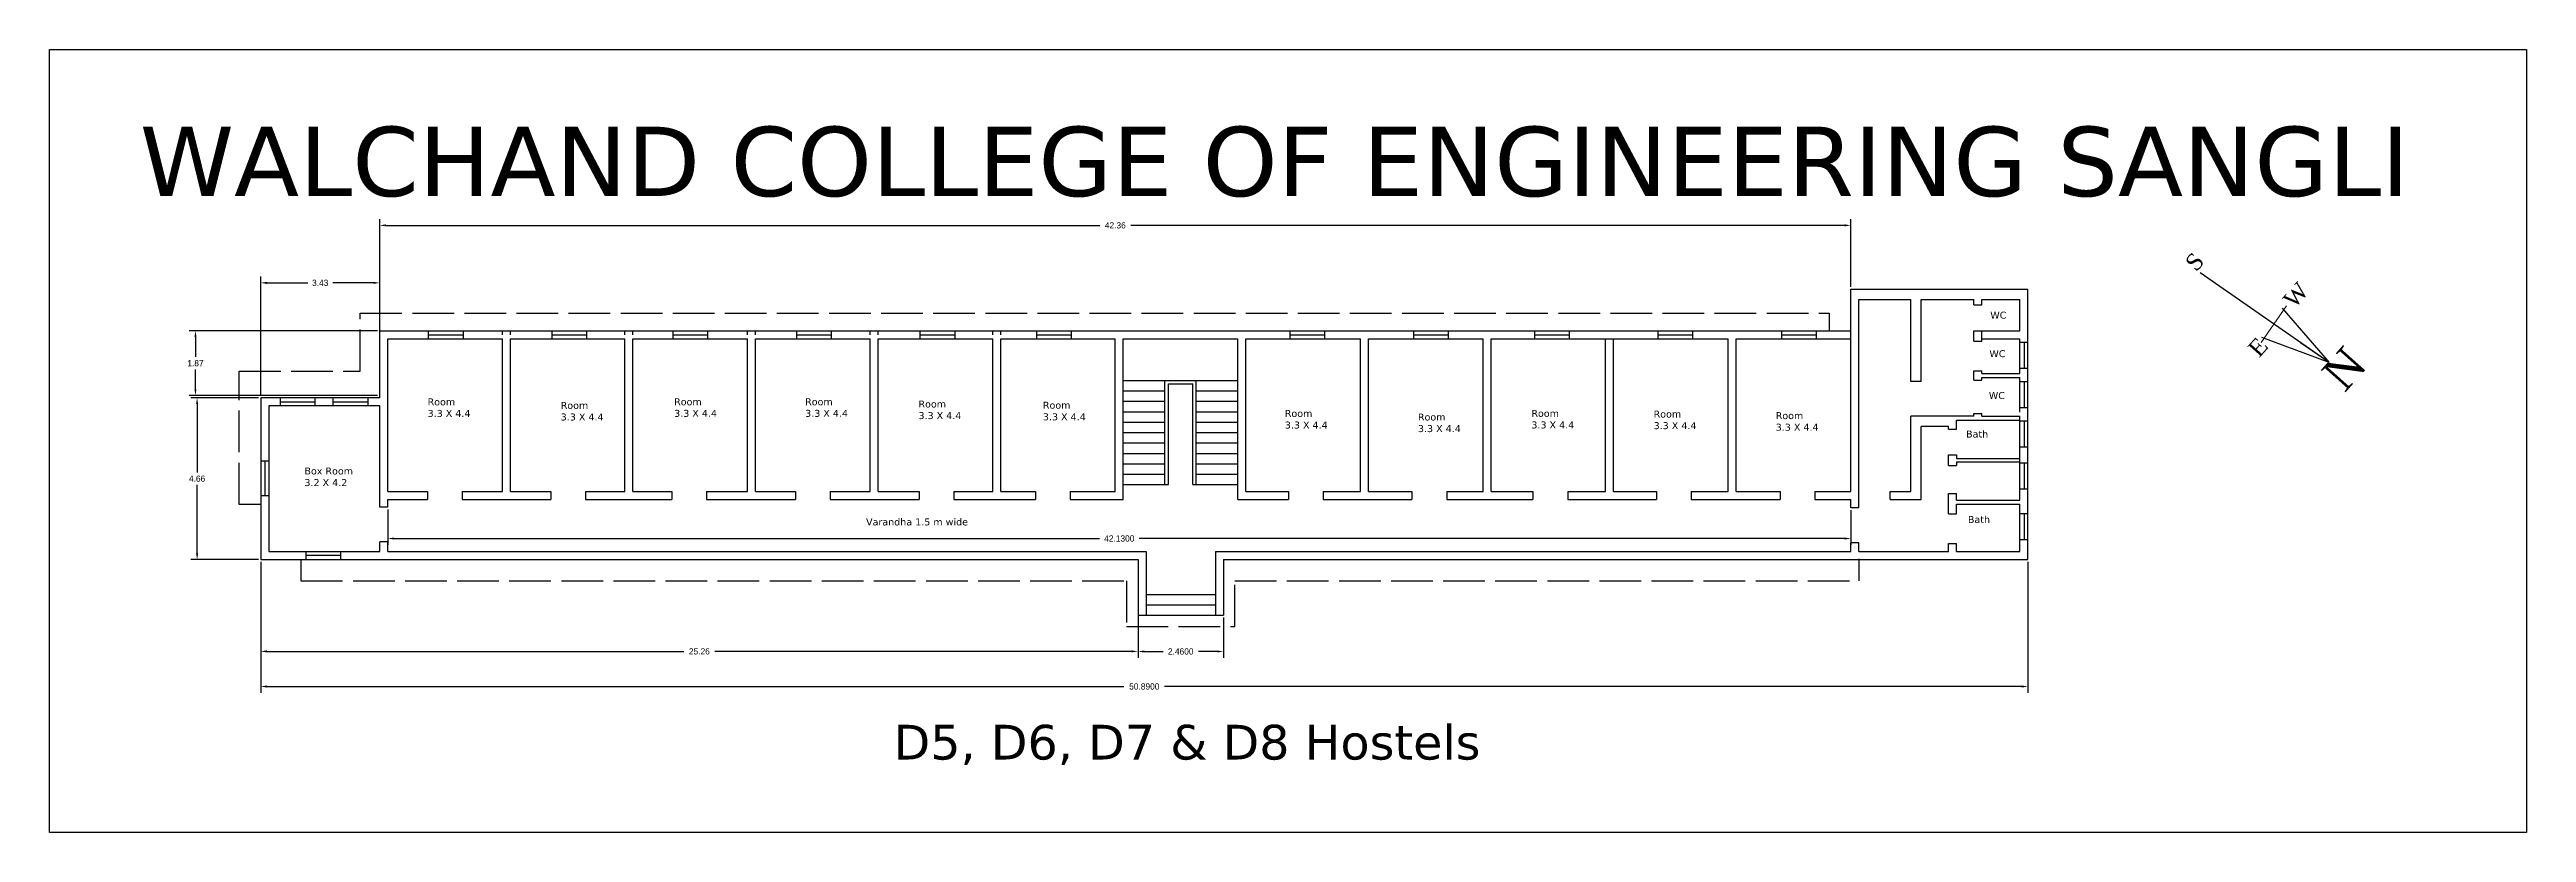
# Model space of a CAD drawing. Header units: inches. Extents: x 2 to 464, y 0 to 170.
# Drawn here: x 1.8 to 73.2, y -0.2 to 22.4 of the extents above; entities that cross this region are included whole.
import ezdxf

# ---------------------------------------------------------------- set-up
doc = ezdxf.new("R2010")
doc.units = ezdxf.units.IN
doc.header["$MEASUREMENT"] = 0
doc.linetypes.add('ACAD_ISO02W100', pattern=[15, 12, -3])
doc.layers.add('WALL', color=7, linetype='Continuous', lineweight=30)
doc.layers.add('window', color=7, linetype='Continuous', lineweight=13)
doc.styles.add('PRASAD', font='arial.ttf')
doc.styles.get("Standard").update_dxf_attribs({"font": 'GOTHIC.TTF'})
doc.dimstyles.get("Standard").update_dxf_attribs({"dimtxt": 0.18, "dimasz": 0.18, "dimexe": 0.18, "dimexo": 0.0625, "dimgap": 0.09, "dimtad": 0, "dimtih": 1, "dimtoh": 1, "dimdec": 4, "dimzin": 0, "dimdsep": 46, "dimtxsty": 'Standard', "dimcen": 0.09, "dimadec": 0, "dimazin": 0, "dimtfac": 1, "dimtdec": 4, "dimtofl": 0, "dimtmove": 0, "dimatfit": 3, "dimfxl": 1, "dimtolj": 1, "dimtzin": 0, "dimarcsym": 0})

msp = doc.modelspace()

# ---------------------------------------------------------------- texts
at = {"attachment_point": 1}
for s, insert, char_height, width in [('{\\fVerdana|b0|i0|c0|p34;WALCHAND COLLEGE OF ENGINEERING SANGLI}', (4.42598, 20.13872), 2, 174.942963), ('{\\fVerdana|b0|i0|c0|p34;WC }', (57.71302, 14.8118), 0.2, 2.8617712), ('{\\fVerdana|b0|i0|c0|p34;WC}', (57.68745, 13.70211), 0.2, 2.8617712), ('{\\fVerdana|b0|i0|c0|p34;Room\\P3.3 X 4.4}', (12.71294, 12.31547), 0.2, 2.8617712), ('{\\fVerdana|b0|i0|c0|p34;Room\\P3.3 X 4.4}', (16.54611, 12.21291), 0.2, 6.969666), ('{\\fVerdana|b0|i0|c0|p34;Room\\P3.3 X 4.4}', (19.81263, 12.31819), 0.2, 2.8617712), ('{\\fVerdana|b0|i0|c0|p34;Room\\P3.3 X 4.4}', (23.58494, 12.31819), 0.2, 2.8617712), ('{\\fVerdana|b0|i0|c0|p34;Room\\P3.3 X 4.4}', (26.8488, 12.25278), 0.2, 2.8617712), ('{\\fVerdana|b0|i0|c0|p34;Room\\P3.3 X 4.4}', (30.43176, 12.2181), 0.2, 2.8617712), ('{\\fVerdana|b0|i0|c0|p34;WC}', (57.67128, 12.49758), 0.2, 2.8617712), ('{\\fVerdana|b0|i0|c0|p34;Room\\P3.3 X 4.4}', (37.39808, 11.98112), 0.2, 2.8617712), ('{\\fVerdana|b0|i0|c0|p34;Room\\P3.3 X 4.4}', (41.23125, 11.87856), 0.2, 6.969666), ('{\\fVerdana|b0|i0|c0|p34;Room\\P3.3 X 4.4}', (44.49777, 11.98384), 0.2, 2.8617712), ('{\\fVerdana|b0|i0|c0|p34;Room\\P3.3 X 4.4}', (48.01747, 11.96344), 0.2, 2.8617712), ('{\\fVerdana|b0|i0|c0|p34;Room\\P3.3 X 4.4}', (51.53393, 11.91843), 0.2, 2.8617712), ('{\\fVerdana|b0|i0|c0|p34;Bath}', (57.0145, 11.3877), 0.2, 2.8617712), ('{\\fVerdana|b0|i0|c0|p34;Box Room\\P3.2 X 4.2}', (9.16648, 10.32416), 0.2, 2.8617712), ('{\\fVerdana|b0|i0|c0|p34;Varandha 1.5 m wide}', (25.33941, 8.85754), 0.2, 4.3106434), ('{\\fVerdana|b0|i0|c0|p34;Bath}', (57.06852, 8.9268), 0.2, 2.8617712), ('{\\fVerdana|b0|i0|c0|p34;D5, D6, D7 & D8 Hostels}', (26.13096, 2.91585), 1, 19.9748311)]:
    msp.add_mtext(s, dxfattribs=dict(at, insert=insert, char_height=char_height, width=width))
at = {"layer": 'WALL', "insert": (63.28344, 16.25979), "char_height": 0.4786827, "width": 1.2082117, "attachment_point": 1, "rotation": 48.2871295, "style": 'PRASAD'}
msp.add_mtext('{\\fTimes New Roman|b0|i0|c0|p18;S}', dxfattribs=at)
at = {"layer": 'window', "attachment_point": 1, "rotation": 48.2871295, "style": 'PRASAD'}
for s, insert, char_height, width in [('{\\fTimes New Roman|b0|i0|c0|p18;W}', (66.11188, 15.19539), 0.4786827, 1.2082117), ('{\\fTimes New Roman|b0|i0|c0|p18;E}', (65.09666, 13.78631), 0.4786827, 1.2082117), ('{\\fTimes New Roman|b0|i0|c0|p18;N}', (67.20227, 13.09682), 0.9573654, 2.4164234)]:
    msp.add_mtext(s, dxfattribs=dict(at, insert=insert, char_height=char_height, width=width))

# ---------------------------------------------------------------- blocks, each defined once
blk = doc.blocks.new('*D3')
at = {"color": 0, "lineweight": -2, "transparency": 16777216}
for p, q in [((7.907, 7.61), (7.907, 4.85)), ((33.171, 7.61), (33.171, 4.85)), ((8.087, 5.03), (20.089, 5.03)), ((32.991, 5.03), (20.989, 5.03))]:
    blk.add_line(p, q, dxfattribs=at)
at = {"color": 0, "transparency": 16777216}
for points in [[(8.087, 5.06), (8.087, 5), (7.907, 5.03)], [(32.991, 5.06), (32.991, 5), (33.171, 5.03)]]:
    blk.add_solid(points, dxfattribs=at)
at = {"layer": 'Defpoints', "color": 0, "transparency": 16777216}
for p in [(7.907, 7.672), (33.171, 7.672), (33.171, 5.03)]:
    blk.add_point(p, dxfattribs=at)
at = {"color": 0, "transparency": 16777216, "insert": (20.539, 5.03), "char_height": 0.18, "attachment_point": 5}
blk.add_mtext('\\A1;25.26', dxfattribs=at)
blk = doc.blocks.new('*D4')
at = {"color": 0, "lineweight": -2, "transparency": 16777216}
for p, q in [((33.171, 6.01), (33.171, 4.847)), ((35.631, 6.01), (35.631, 4.847)), ((33.351, 5.027), (33.891, 5.027)), ((35.451, 5.027), (34.911, 5.027))]:
    blk.add_line(p, q, dxfattribs=at)
at = {"color": 0, "transparency": 16777216}
for points in [[(33.351, 5.057), (33.351, 4.997), (33.171, 5.027)], [(35.451, 5.057), (35.451, 4.997), (35.631, 5.027)]]:
    blk.add_solid(points, dxfattribs=at)
at = {"layer": 'Defpoints', "color": 0, "transparency": 16777216}
for p in [(33.171, 6.072), (35.631, 6.072), (35.631, 5.027)]:
    blk.add_point(p, dxfattribs=at)
at = {"color": 0, "transparency": 16777216, "insert": (34.401, 5.027), "char_height": 0.18, "attachment_point": 5}
blk.add_mtext('\\A1;2.4600', dxfattribs=at)
blk = doc.blocks.new('*D5')
at = {"color": 0, "lineweight": -2, "transparency": 16777216}
for p, q in [((7.907, 7.547), (7.907, 3.839)), ((58.797, 7.61), (58.797, 3.839)), ((8.087, 4.019), (32.767, 4.019)), ((58.617, 4.019), (33.937, 4.019))]:
    blk.add_line(p, q, dxfattribs=at)
at = {"color": 0, "transparency": 16777216}
for points in [[(8.087, 4.049), (8.087, 3.989), (7.907, 4.019)], [(58.617, 4.049), (58.617, 3.989), (58.797, 4.019)]]:
    blk.add_solid(points, dxfattribs=at)
at = {"layer": 'Defpoints', "color": 0, "transparency": 16777216}
for p in [(7.907, 7.61), (58.797, 7.672), (58.797, 4.019)]:
    blk.add_point(p, dxfattribs=at)
at = {"color": 0, "transparency": 16777216, "insert": (33.352, 4.019), "char_height": 0.18, "attachment_point": 5}
blk.add_mtext('\\A1;50.8900', dxfattribs=at)
blk = doc.blocks.new('*D6')
at = {"color": 0, "lineweight": -2, "transparency": 16777216}
for p, q in [((7.907, 12.395), (7.907, 15.821)), ((11.337, 12.395), (11.337, 15.821)), ((8.087, 15.641), (9.262, 15.641)), ((11.157, 15.641), (9.982, 15.641))]:
    blk.add_line(p, q, dxfattribs=at)
at = {"color": 0, "transparency": 16777216}
for points in [[(8.087, 15.671), (8.087, 15.611), (7.907, 15.641)], [(11.157, 15.671), (11.157, 15.611), (11.337, 15.641)]]:
    blk.add_solid(points, dxfattribs=at)
at = {"layer": 'Defpoints', "color": 0, "transparency": 16777216}
for p in [(11.337, 15.641), (7.907, 12.332), (11.337, 12.332)]:
    blk.add_point(p, dxfattribs=at)
at = {"color": 0, "transparency": 16777216, "insert": (9.622, 15.641), "char_height": 0.18, "attachment_point": 5}
blk.add_mtext('\\A1;3.43', dxfattribs=at)
blk = doc.blocks.new('*D7')
at = {"color": 0, "lineweight": -2, "transparency": 16777216}
for p, q in [((11.337, 14.325), (11.337, 17.477)), ((11.517, 17.297), (32.067, 17.297)), ((53.517, 17.297), (32.967, 17.297)), ((53.697, 15.525), (53.697, 17.477))]:
    blk.add_line(p, q, dxfattribs=at)
at = {"color": 0, "transparency": 16777216}
for points in [[(11.517, 17.327), (11.517, 17.267), (11.337, 17.297)], [(53.517, 17.327), (53.517, 17.267), (53.697, 17.297)]]:
    blk.add_solid(points, dxfattribs=at)
at = {"layer": 'Defpoints', "color": 0, "transparency": 16777216}
for p in [(53.697, 17.297), (53.697, 15.462), (11.337, 14.262)]:
    blk.add_point(p, dxfattribs=at)
at = {"color": 0, "transparency": 16777216, "insert": (32.517, 17.297), "char_height": 0.18, "attachment_point": 5}
blk.add_mtext('\\A1;42.36', dxfattribs=at)
blk = doc.blocks.new('*D8')
at = {"color": 0, "lineweight": -2, "transparency": 16777216}
for p, q in [((7.845, 12.332), (5.896, 12.332)), ((6.076, 12.152), (6.076, 10.182)), ((6.076, 7.852), (6.076, 9.822)), ((7.845, 7.672), (5.896, 7.672))]:
    blk.add_line(p, q, dxfattribs=at)
at = {"color": 0, "transparency": 16777216}
for points in [[(6.046, 12.152), (6.106, 12.152), (6.076, 12.332)], [(6.046, 7.852), (6.106, 7.852), (6.076, 7.672)]]:
    blk.add_solid(points, dxfattribs=at)
at = {"layer": 'Defpoints', "color": 0, "transparency": 16777216}
for p in [(6.076, 12.332), (7.907, 12.332), (7.907, 7.672)]:
    blk.add_point(p, dxfattribs=at)
at = {"color": 0, "transparency": 16777216, "insert": (6.076, 10.002), "char_height": 0.18, "attachment_point": 5}
blk.add_mtext('\\A1;4.66', dxfattribs=at)
blk = doc.blocks.new('*D9')
at = {"color": 0, "lineweight": -2, "transparency": 16777216}
for p, q in [((11.275, 14.262), (5.849, 14.262)), ((6.029, 14.082), (6.029, 13.508)), ((6.029, 12.575), (6.029, 13.148)), ((11.275, 12.395), (5.849, 12.395))]:
    blk.add_line(p, q, dxfattribs=at)
at = {"color": 0, "transparency": 16777216}
for points in [[(5.999, 14.082), (6.059, 14.082), (6.029, 14.262)], [(5.999, 12.575), (6.059, 12.575), (6.029, 12.395)]]:
    blk.add_solid(points, dxfattribs=at)
at = {"layer": 'Defpoints', "color": 0, "transparency": 16777216}
for p in [(11.337, 14.262), (6.029, 12.395), (11.337, 12.395)]:
    blk.add_point(p, dxfattribs=at)
at = {"color": 0, "transparency": 16777216, "insert": (6.029, 13.328), "char_height": 0.18, "attachment_point": 5}
blk.add_mtext('\\A1;1.87', dxfattribs=at)
blk = doc.blocks.new('*D10')
at = {"color": 0, "lineweight": -2, "transparency": 16777216}
for p, q in [((11.567, 9.119), (11.567, 8.1)), ((53.697, 9.096), (53.697, 8.1)), ((11.747, 8.28), (32.062, 8.28)), ((53.517, 8.28), (33.202, 8.28))]:
    blk.add_line(p, q, dxfattribs=at)
at = {"color": 0, "transparency": 16777216}
for points in [[(11.747, 8.31), (11.747, 8.25), (11.567, 8.28)], [(53.517, 8.31), (53.517, 8.25), (53.697, 8.28)]]:
    blk.add_solid(points, dxfattribs=at)
at = {"layer": 'Defpoints', "color": 0, "transparency": 16777216}
for p in [(11.567, 9.181), (53.697, 9.159), (11.567, 8.28)]:
    blk.add_point(p, dxfattribs=at)
at = {"color": 0, "transparency": 16777216, "insert": (32.632, 8.28), "char_height": 0.18, "attachment_point": 5}
blk.add_mtext('\\A1;42.1300', dxfattribs=at)

# ---------------------------------------------------------------- dimensions: what is measured, and where the dimension line sits
for base, p1, p2, picture, middle in [((53.69704, 17.29728), (11.33704, 14.26208), (53.69704, 15.46208), '*D7', (32.51704, 17.29728)), ((11.33704, 15.64125), (7.90704, 12.33208), (11.33704, 12.33208), '*D6', (9.62204, 15.64125)), ((33.17123, 5.02954), (7.90704, 7.67208), (33.17123, 7.67208), '*D3', (20.53913, 5.02954))]:
    dim = msp.add_linear_dim(base=base, p1=p1, p2=p2, dimstyle='Standard', override={"dimdec": 2})
    dim.commit()
    dim.dimension.update_dxf_attribs({"geometry": picture, "text_midpoint": middle})
for base, p1, p2, picture, middle in [((6.02921, 12.39458), (11.33704, 14.26208), (11.33704, 12.39458), '*D9', (6.02921, 13.32833)), ((6.07625, 12.33208), (7.90704, 7.67208), (7.90704, 12.33208), '*D8', (6.07625, 10.00208))]:
    dim = msp.add_linear_dim(base=base, p1=p1, p2=p2, angle=90, dimstyle='Standard', override={"dimdec": 2})
    dim.commit()
    dim.dimension.update_dxf_attribs({"geometry": picture, "text_midpoint": middle})
dim = msp.add_linear_dim(base=(11.56704, 8.28049), p1=(53.69704, 9.15896), p2=(11.56704, 9.18111), dimstyle='Standard')
dim.commit()
dim.dimension.update_dxf_attribs({"geometry": '*D10', "text_midpoint": (32.63204, 8.28049), "dimtype": 160})
for base, p1, p2, picture, middle in [((58.79704, 4.01941), (7.90704, 7.60958), (58.79704, 7.67208), '*D5', (33.35204, 4.01941)), ((35.63123, 5.02654), (33.17123, 6.07208), (35.63123, 6.07208), '*D4', (34.40123, 5.02654))]:
    dim = msp.add_linear_dim(base=base, p1=p1, p2=p2, dimstyle='Standard')
    dim.commit()
    dim.dimension.update_dxf_attribs({"geometry": picture, "text_midpoint": middle})

# ---------------------------------------------------------------- linework, layer by layer
for p, q in [((53.69704, 9.63208), (53.69704, 15.46208)), ((53.69704, 15.46208), (58.79704, 15.46208)), ((53.92704, 9.15896), (53.92704, 15.16208)), ((53.92704, 15.16208), (55.42704, 15.16208)), ((53.92704, 15.16208), (55.42704, 15.16208)), ((55.42704, 12.80208), (55.42704, 15.16208)), ((55.72704, 12.80208), (55.72704, 15.16208)), ((55.72704, 15.16208), (57.23704, 15.16208)), ((55.72704, 15.16208), (57.23704, 15.16208)), ((57.23704, 15.01208), (57.23704, 15.16208)), ((57.23704, 15.01208), (57.46704, 15.01208)), ((57.46704, 15.01208), (57.46704, 15.16208)), ((57.46704, 15.16208), (58.56704, 15.16208)), ((57.46704, 15.16208), (58.56704, 15.16208)), ((58.56704, 14.26208), (58.56704, 15.16208)), ((58.79704, 7.67208), (58.79704, 15.46208)), ((11.33704, 14.26208), (53.69704, 14.26208)), ((11.33704, 12.33208), (11.33704, 14.26208)), ((11.56704, 14.03208), (14.86704, 14.03208)), ((11.56704, 9.63208), (11.56704, 14.03208)), ((12.73331, 14.26208), (12.73331, 14.03208)), ((12.73331, 14.14786), (13.73331, 14.14786)), ((13.73331, 14.26208), (13.73331, 14.03208)), ((14.86704, 14.14786), (14.86704, 14.26208)), ((14.86704, 9.63208), (14.86704, 14.03208)), ((15.09704, 14.14786), (15.09704, 14.26208)), ((15.09704, 9.63208), (15.09704, 14.03208)), ((15.09704, 14.03208), (18.39704, 14.03208)), ((16.29048, 14.26208), (16.29048, 14.03208)), ((16.29048, 14.14786), (17.29048, 14.14786)), ((17.29048, 14.26208), (17.29048, 14.03208)), ((18.39704, 14.14786), (18.39704, 14.26208)), ((18.39704, 9.63208), (18.39704, 14.03208)), ((18.62704, 14.14786), (18.62704, 14.26208)), ((18.62704, 9.63208), (18.62704, 14.03208)), ((18.62704, 14.03208), (21.92704, 14.03208)), ((19.77559, 14.26208), (19.77559, 14.03208)), ((19.77559, 14.14786), (20.77559, 14.14786)), ((20.77559, 14.26208), (20.77559, 14.03208)), ((21.92704, 14.14786), (21.92704, 14.26208)), ((21.92704, 9.63208), (21.92704, 14.03208)), ((22.15704, 14.14786), (22.15704, 14.26208)), ((22.15704, 9.63208), (22.15704, 14.03208)), ((22.15704, 14.03208), (25.45704, 14.03208)), ((23.3318, 14.26208), (23.3318, 14.03208)), ((23.3318, 14.14786), (24.3318, 14.14786)), ((24.3318, 14.26208), (24.3318, 14.03208)), ((25.45704, 14.14786), (25.45704, 14.26208)), ((25.45704, 9.63208), (25.45704, 14.03208)), ((25.68704, 14.14786), (25.68704, 14.26208)), ((25.68704, 9.63208), (25.68704, 14.03208)), ((25.68704, 14.03208), (28.98704, 14.03208)), ((26.89262, 14.26208), (26.89262, 14.03208)), ((26.89262, 14.14786), (27.89262, 14.14786)), ((27.89262, 14.26208), (27.89262, 14.03208)), ((28.98704, 14.14786), (28.98704, 14.26208)), ((28.98704, 9.63208), (28.98704, 14.03208)), ((29.21704, 14.14786), (29.21704, 14.26208)), ((29.21704, 9.63208), (29.21704, 14.03208)), ((29.21704, 14.03208), (32.51704, 14.03208)), ((30.24517, 14.26208), (30.24517, 14.03208)), ((30.24517, 14.14786), (31.24517, 14.14786)), ((31.24517, 14.26208), (31.24517, 14.03208)), ((32.51704, 9.63208), (32.51704, 14.03208)), ((32.74704, 9.40208), (32.74704, 14.03208)), ((32.74704, 14.03208), (36.04704, 14.03208)), ((36.04704, 9.40208), (36.04704, 14.03208)), ((36.27704, 9.63208), (36.27704, 14.03208)), ((36.27704, 14.03208), (39.57704, 14.03208)), ((37.54255, 14.26208), (37.54255, 14.03208)), ((37.54255, 14.14786), (38.54255, 14.14786)), ((38.54255, 14.26208), (38.54255, 14.03208)), ((39.57704, 9.63208), (39.57704, 14.03208)), ((39.80704, 9.63208), (39.80704, 14.03208)), ((39.80704, 14.03208), (43.10704, 14.03208)), ((41.09972, 14.26208), (41.09972, 14.03208)), ((41.09972, 14.14786), (42.09972, 14.14786)), ((42.09972, 14.26208), (42.09972, 14.03208)), ((43.10704, 9.63208), (43.10704, 14.03208)), ((43.33704, 9.63208), (43.33704, 14.03208)), ((43.33704, 14.03208), (50.16704, 14.03208)), ((44.58484, 14.26208), (44.58484, 14.03208)), ((44.58484, 14.14786), (45.58484, 14.14786)), ((45.58484, 14.26208), (45.58484, 14.03208)), ((46.63704, 9.63208), (46.63704, 14.03208)), ((46.86704, 9.63208), (46.86704, 14.03208)), ((48.14105, 14.26208), (48.14105, 14.03208)), ((48.14105, 14.14786), (49.14105, 14.14786)), ((49.14105, 14.26208), (49.14105, 14.03208)), ((50.16704, 9.63208), (50.16704, 14.03208)), ((50.39704, 9.63208), (50.39704, 14.03208)), ((50.39704, 14.03208), (53.69704, 14.03208)), ((51.70187, 14.26208), (51.70187, 14.03208)), ((51.70187, 14.14786), (52.70187, 14.14786)), ((52.70187, 14.26208), (52.70187, 14.03208)), ((57.23704, 13.95847), (57.23704, 14.26208)), ((57.23704, 14.26208), (58.56704, 14.26208)), ((57.23704, 13.95847), (57.46704, 13.95847)), ((57.46704, 13.95847), (57.46704, 14.26208)), ((57.46704, 14.03208), (58.56704, 14.03208)), ((58.56704, 13.03208), (58.56704, 14.03208)), ((58.56704, 13.93713), (58.79704, 13.93713)), ((58.68811, 13.93713), (58.68811, 13.18713)), ((57.23704, 13.10847), (57.46704, 13.10847)), ((57.23704, 12.83857), (57.23704, 13.10847)), ((57.46704, 13.03208), (57.46704, 13.10847)), ((57.46704, 13.03208), (58.56704, 13.03208)), ((57.46704, 12.91708), (58.56704, 12.91708)), ((57.46704, 12.83857), (57.46704, 12.91708)), ((58.56704, 13.18713), (58.79704, 13.18713)), ((58.56704, 11.91708), (58.56704, 12.91708)), ((11.33704, 12.33208), (7.90704, 12.33208)), ((7.90704, 12.33208), (7.90704, 7.67208)), ((8.46375, 12.33208), (8.46375, 12.10208)), ((8.46375, 12.2193), (9.46375, 12.2193)), ((9.46375, 12.33208), (9.46375, 12.10208)), ((9.98919, 12.33208), (9.98919, 12.10208)), ((9.98919, 12.2193), (10.98919, 12.2193)), ((10.98919, 12.33208), (10.98919, 12.10208)), ((32.74704, 12.83208), (36.04704, 12.83208)), ((32.74704, 12.53208), (33.94704, 12.53208)), ((32.74704, 12.23208), (33.94704, 12.23208)), ((33.94704, 9.83208), (33.94704, 12.83208)), ((34.04704, 9.83208), (34.04704, 12.73208)), ((34.04704, 12.73208), (34.74704, 12.73208)), ((34.74704, 9.83208), (34.74704, 12.73208)), ((34.84704, 9.83208), (34.84704, 12.83208)), ((34.84704, 12.53208), (36.04704, 12.53208)), ((34.84704, 12.23208), (36.04704, 12.23208)), ((55.72704, 12.80208), (55.42704, 12.80208)), ((57.23704, 12.83857), (57.46704, 12.83857)), ((58.56704, 12.80084), (58.79704, 12.80084)), ((58.68811, 12.80565), (58.68811, 12.05084)), ((11.33704, 12.10208), (8.13704, 12.10208)), ((8.13704, 12.10208), (8.13704, 7.90208)), ((11.33704, 9.18111), (11.33704, 12.10208)), ((32.74704, 11.93208), (33.94704, 11.93208)), ((32.74704, 11.63208), (33.94704, 11.63208)), ((34.84704, 11.93208), (36.04704, 11.93208)), ((34.84704, 11.63208), (36.04704, 11.63208)), ((57.23704, 11.80208), (55.42704, 11.80208)), ((55.42704, 11.50208), (55.42704, 11.80208)), ((55.42704, 9.63208), (55.42704, 11.50208)), ((55.72704, 9.40208), (55.72704, 11.50208)), ((56.51427, 11.50208), (55.72704, 11.50208)), ((56.51427, 11.42818), (56.51427, 11.50208)), ((56.51427, 11.42818), (56.74427, 11.42818)), ((56.51427, 11.42818), (56.74427, 11.42818)), ((56.74427, 11.68708), (58.56704, 11.68708)), ((56.74427, 11.42818), (56.74427, 11.68708)), ((56.74427, 11.42818), (56.74427, 11.68708)), ((57.23704, 11.80208), (57.23704, 11.88351)), ((57.23704, 11.88351), (57.46704, 11.88351)), ((57.46704, 11.80208), (57.46704, 11.88351)), ((57.46704, 11.80208), (58.56704, 11.80208)), ((57.46704, 11.80208), (58.56704, 11.80208)), ((58.56704, 12.05084), (58.79704, 12.05084)), ((58.56704, 10.80208), (58.56704, 11.80208)), ((58.56704, 11.66889), (58.79704, 11.66889)), ((58.68811, 11.66889), (58.68811, 10.91889)), ((32.74704, 11.33208), (33.94704, 11.33208)), ((32.74704, 11.03208), (33.94704, 11.03208)), ((32.74704, 10.73208), (33.94704, 10.73208)), ((34.84704, 11.33208), (36.04704, 11.33208)), ((34.84704, 11.03208), (36.04704, 11.03208)), ((34.84704, 10.73208), (36.04704, 10.73208)), ((58.56704, 10.91889), (58.79704, 10.91889)), ((58.56704, 9.38708), (58.56704, 10.80208)), ((7.90704, 10.5167), (8.13704, 10.5167)), ((8.03108, 10.5167), (8.03108, 9.5167)), ((32.74704, 10.43208), (33.94704, 10.43208)), ((32.74704, 10.13208), (33.94704, 10.13208)), ((34.84704, 10.43208), (36.04704, 10.43208)), ((34.84704, 10.13208), (36.04704, 10.13208)), ((56.51427, 10.38708), (56.51427, 10.68708)), ((56.51427, 10.68708), (56.74427, 10.68708)), ((56.51427, 10.38708), (56.74427, 10.38708)), ((56.74427, 10.68708), (56.74427, 10.58708)), ((56.74427, 10.58708), (58.56704, 10.58708)), ((56.74427, 10.48708), (58.56704, 10.48708)), ((56.74427, 10.48708), (56.74427, 10.38708)), ((58.56704, 10.45649), (58.79704, 10.45649)), ((58.68811, 10.45649), (58.68811, 9.70649)), ((7.90704, 9.5167), (8.13704, 9.5167)), ((11.56704, 9.63208), (12.70672, 9.63208)), ((11.56704, 9.40208), (12.70672, 9.40208)), ((11.56704, 9.18111), (11.56704, 9.40208)), ((12.70672, 9.63208), (12.70672, 9.40208)), ((13.70672, 9.63208), (13.70672, 9.40208)), ((13.70672, 9.63208), (14.86704, 9.63208)), ((13.70672, 9.40208), (16.26389, 9.40208)), ((15.09704, 9.63208), (16.26389, 9.63208)), ((16.26389, 9.63208), (16.26389, 9.40208)), ((17.26389, 9.63208), (17.26389, 9.40208)), ((17.26389, 9.63208), (18.39704, 9.63208)), ((17.26389, 9.40208), (19.749, 9.40208)), ((18.62704, 9.63208), (19.749, 9.63208)), ((19.749, 9.63208), (19.749, 9.40208)), ((20.749, 9.63208), (20.749, 9.40208)), ((20.749, 9.63208), (21.92704, 9.63208)), ((20.749, 9.40208), (23.30521, 9.40208)), ((22.15704, 9.63208), (23.30521, 9.63208)), ((23.30521, 9.63208), (23.30521, 9.40208)), ((24.30521, 9.63208), (24.30521, 9.40208)), ((24.30521, 9.63208), (25.45704, 9.63208)), ((24.30521, 9.40208), (26.86603, 9.40208)), ((25.68704, 9.63208), (26.86603, 9.63208)), ((26.86603, 9.63208), (26.86603, 9.40208)), ((27.86603, 9.63208), (27.86603, 9.40208)), ((27.86603, 9.63208), (28.98704, 9.63208)), ((27.86603, 9.40208), (30.21858, 9.40208)), ((29.21704, 9.63208), (30.21858, 9.63208)), ((30.21858, 9.63208), (30.21858, 9.40208)), ((31.21858, 9.63208), (31.21858, 9.40208)), ((31.21858, 9.63208), (32.51704, 9.63208)), ((31.21858, 9.40208), (32.74704, 9.40208)), ((32.74704, 9.83208), (34.04704, 9.83208)), ((34.74704, 9.83208), (36.04704, 9.83208)), ((36.04704, 9.40208), (37.50269, 9.40208)), ((36.27704, 9.63208), (37.50269, 9.63208)), ((37.50269, 9.63208), (37.50269, 9.40208)), ((38.50269, 9.63208), (38.50269, 9.40208)), ((38.50269, 9.63208), (39.57704, 9.63208)), ((38.50269, 9.40208), (41.05986, 9.40208)), ((39.80704, 9.63208), (41.05986, 9.63208)), ((41.05986, 9.63208), (41.05986, 9.40208)), ((42.05986, 9.63208), (42.05986, 9.40208)), ((42.05986, 9.63208), (43.10704, 9.63208)), ((42.05986, 9.40208), (44.54497, 9.40208)), ((43.33704, 9.63208), (44.54497, 9.63208)), ((44.54497, 9.63208), (44.54497, 9.40208)), ((45.54497, 9.63208), (45.54497, 9.40208)), ((45.54497, 9.63208), (46.63704, 9.63208)), ((45.54497, 9.40208), (48.10119, 9.40208)), ((46.86704, 9.63208), (48.10119, 9.63208)), ((48.10119, 9.63208), (48.10119, 9.40208)), ((49.10119, 9.63208), (49.10119, 9.40208)), ((49.10119, 9.63208), (50.16704, 9.63208)), ((49.10119, 9.40208), (51.662, 9.40208)), ((50.39704, 9.63208), (51.662, 9.63208)), ((51.662, 9.63208), (51.662, 9.40208)), ((52.662, 9.63208), (52.662, 9.40208)), ((52.662, 9.63208), (53.69704, 9.63208)), ((52.662, 9.40208), (53.69704, 9.40208)), ((53.69704, 9.15896), (53.69704, 9.40208)), ((54.82704, 9.40208), (54.82704, 9.63208)), ((54.82704, 9.63208), (55.42704, 9.63208)), ((54.82704, 9.40208), (55.72704, 9.40208)), ((56.51427, 9.57818), (56.74427, 9.57818)), ((56.51427, 8.98768), (56.51427, 9.57818)), ((56.74427, 9.38708), (56.74427, 9.57818)), ((56.74427, 9.38708), (56.74427, 9.57818)), ((56.74427, 9.38708), (58.56704, 9.38708)), ((58.56704, 9.70649), (58.79704, 9.70649)), ((7.91267, 9.26318), (7.28414, 9.26318)), ((11.56704, 9.18111), (11.33704, 9.18111)), ((53.92704, 9.15896), (53.69704, 9.15896)), ((56.51427, 8.98768), (56.74427, 8.98768)), ((56.74427, 9.27208), (58.56704, 9.27208)), ((56.74427, 8.98768), (56.74427, 9.27208)), ((56.74427, 8.98768), (56.74427, 9.27208)), ((58.56704, 7.90208), (58.56704, 9.27208)), ((58.56704, 9.00261), (58.79704, 9.00261)), ((58.68811, 9.00261), (58.68811, 8.25261)), ((8.13704, 7.90208), (11.33704, 7.90208)), ((9.20324, 7.90208), (9.20324, 7.67208)), ((10.20324, 7.90208), (10.20324, 7.67208)), ((11.33704, 7.90208), (11.33704, 8.18111)), ((11.56704, 8.18111), (11.33704, 8.18111)), ((11.56704, 7.90208), (11.56704, 8.18111)), ((11.56704, 7.90208), (33.40123, 7.90208)), ((33.40123, 7.90208), (33.40123, 6.07208)), ((35.40123, 7.90208), (35.40123, 6.07208)), ((35.40123, 7.90208), (53.69704, 7.90208)), ((53.69704, 7.90208), (53.69704, 8.15896)), ((53.92704, 8.15896), (53.69704, 8.15896)), ((53.92704, 7.90208), (53.92704, 8.15896)), ((53.92704, 7.90208), (56.51427, 7.90208)), ((56.51427, 7.90208), (56.51427, 8.13768)), ((56.51427, 8.13768), (56.74427, 8.13768)), ((56.74427, 7.90208), (56.74427, 8.13768)), ((56.74427, 7.90208), (56.74427, 8.13768)), ((56.74427, 7.90208), (58.56704, 7.90208)), ((58.56704, 8.25261), (58.79704, 8.25261)), ((7.90704, 7.67208), (33.17123, 7.67208)), ((9.20324, 7.80288), (10.20324, 7.80288)), ((33.17123, 7.67208), (33.17123, 6.07208)), ((35.63123, 7.67208), (35.63123, 6.07208)), ((35.63123, 7.67208), (58.79704, 7.67208)), ((33.40123, 6.67208), (35.40123, 6.67208)), ((33.17123, 6.07208), (35.63123, 6.07208)), ((33.40123, 6.37208), (35.40123, 6.37208))]:
    msp.add_line(p, q)
at = {"linetype": 'ACAD_ISO02W100', "ltscale": 0.1}
for p, q in [((10.77456, 13.09467), (10.77456, 14.76754)), ((10.77456, 14.76754), (53.07094, 14.76754)), ((53.07094, 14.76754), (53.07094, 14.26029)), ((7.28414, 9.26318), (7.28414, 13.09467)), ((7.28414, 13.09467), (10.77456, 13.09467)), ((9.06613, 7.67108), (9.06613, 7.05983)), ((53.93968, 7.06241), (53.93968, 7.6902)), ((9.06613, 7.05983), (32.83546, 7.05983)), ((32.83546, 7.05983), (32.83546, 5.74837)), ((35.95922, 5.74837), (35.95922, 7.06241)), ((35.95922, 7.06241), (53.93968, 7.06241)), ((32.83546, 5.74837), (35.95922, 5.74837))]:
    msp.add_line(p, q, dxfattribs=at)
msp.add_lwpolyline([(1.82687, 22.36041), (73.15303, 22.36041), (73.15303, -0.18435), (1.82687, -0.18435)], close=True)
at = {"layer": 'window'}
msp.add_line((66.24634, 14.97571), (65.51709, 13.92804), dxfattribs=at)

msp.set_redraw_order([(e.dxf.handle, doc.entitydb.next_handle()) for e in msp.query("TEXT MTEXT ATTDEF DIMENSION ARC_DIMENSION")])  # texts and dimensions are drawn at this point

# ---------------------------------------------------------------- leaders
at = {"layer": 'window'}
msp.add_leader([(67.46777, 13.34786), (63.75891, 15.92951)], dimstyle='Standard', override={"dimasz": 2, "dimgap": 1, "dimtad": 0, "dimldrblk": 'Open30'}, dxfattribs=at)

doc.saveas('drawing.dxf')
